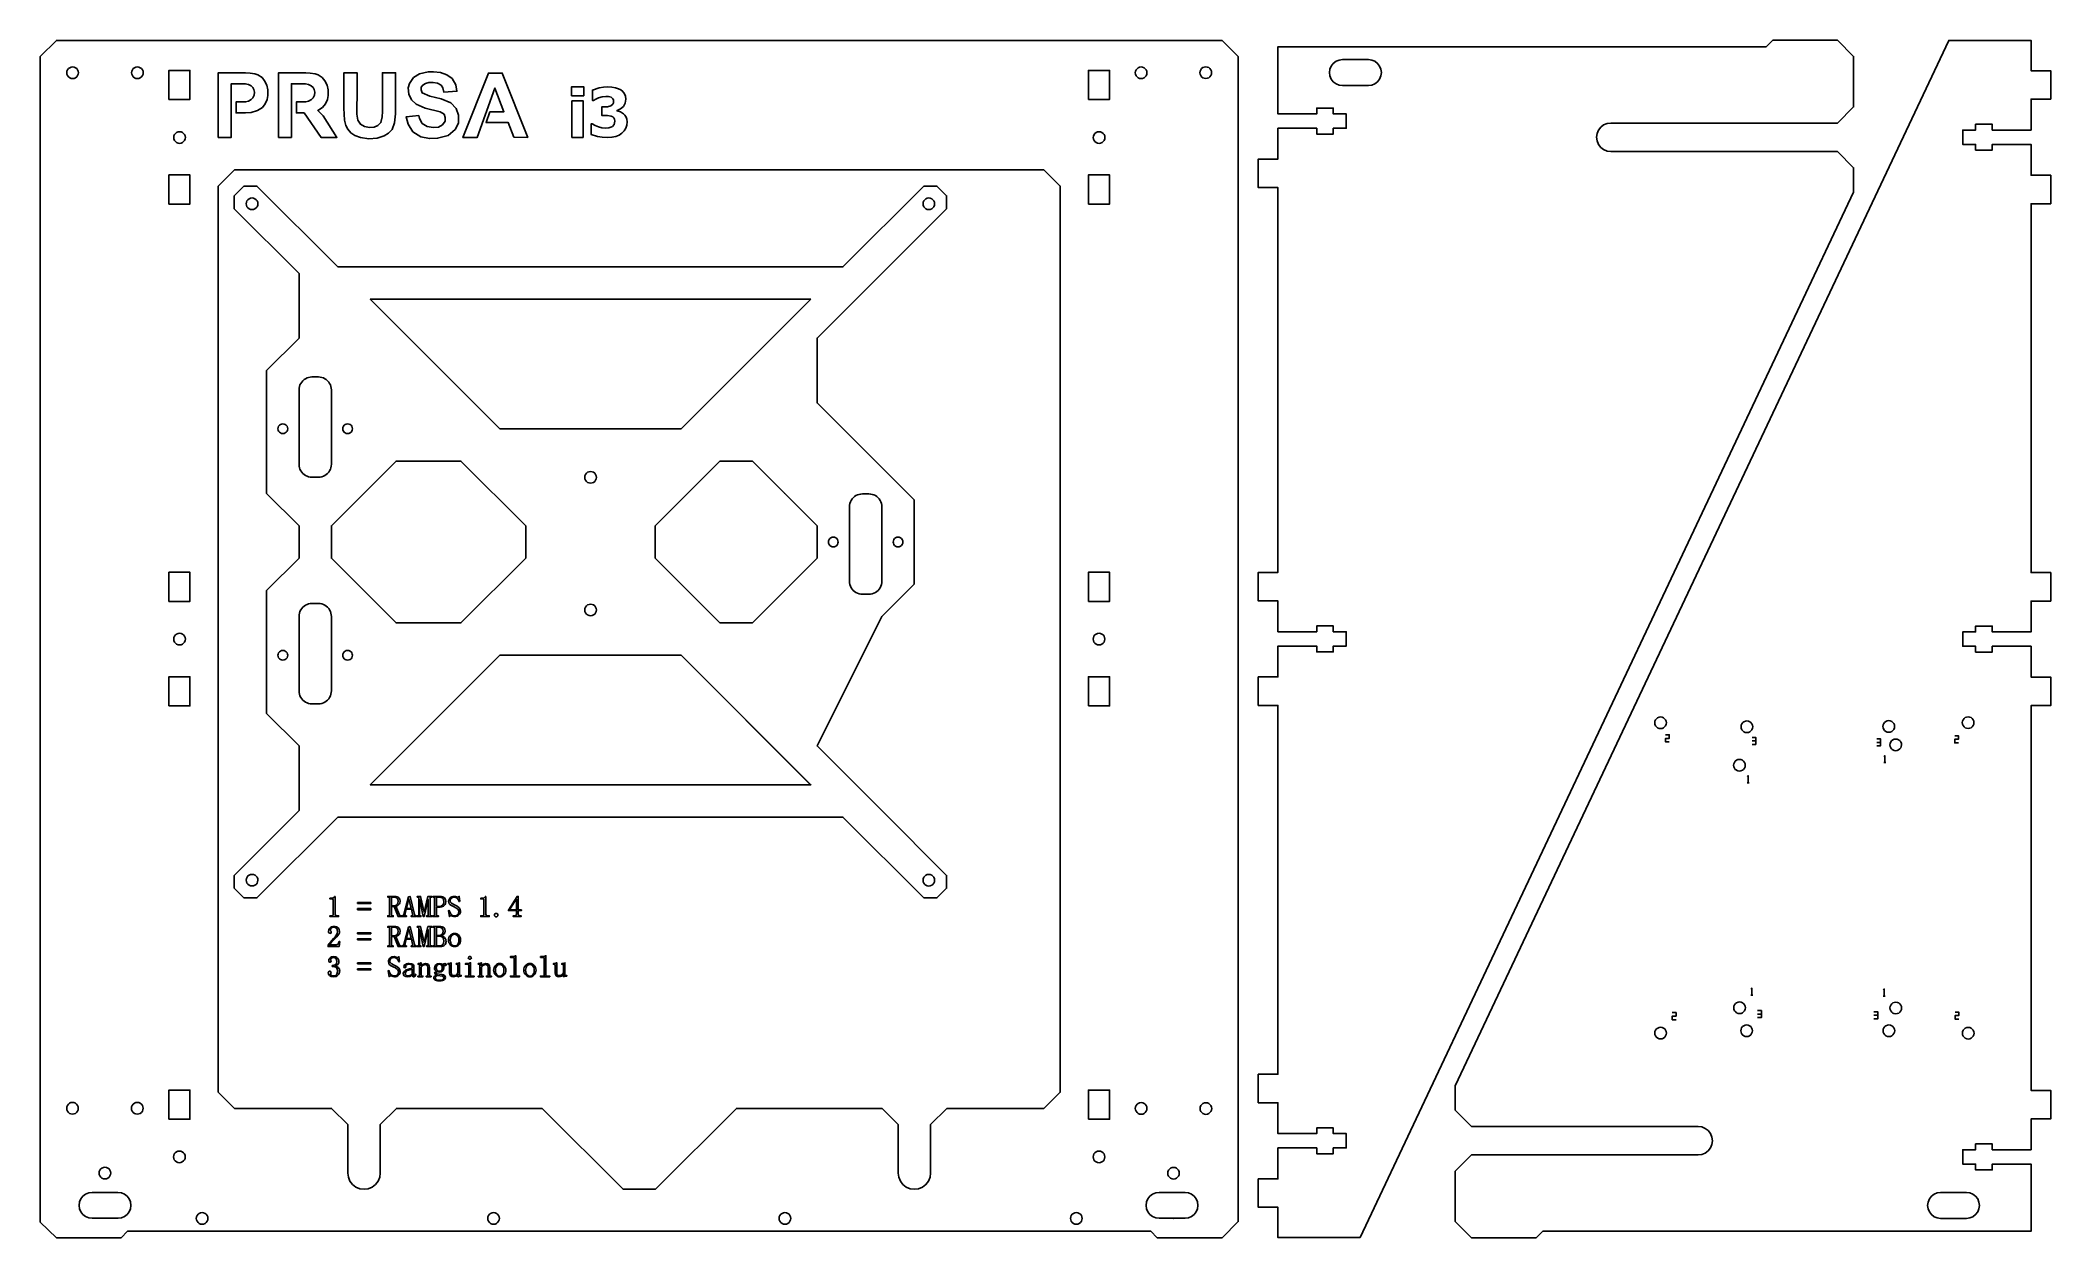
# Model space of a CAD drawing. Header units: millimetres. Extents: x -310 to 310, y -185 to 185.
import ezdxf

# ---------------------------------------------------------------- set-up
doc = ezdxf.new("R2010")
doc.units = ezdxf.units.MM
doc.header["$MEASUREMENT"] = 0

msp = doc.modelspace()

# ---------------------------------------------------------------- linework, layer by layer
for points in [[(-305.47, -185.03), (-310.47, -180.22), (-310.47, 179.97), (-305.47, 184.97), (54.53, 184.97), (59.53, 179.97), (59.53, -180.03), (54.53, -185.03), (34.53, -185.03), (32.53, -183.03), (-283.47, -183.03), (-285.47, -185.03)], [(222.58, 183.03), (224.58, 185.03), (244.58, 185.03), (249.58, 180.03), (249.58, 164.43), (244.58, 159.43), (174.58, 159.43), (173.45, 159.28), (172.38, 158.84), (171.47, 158.14), (170.77, 157.23), (170.33, 156.17), (170.18, 155.03), (170.33, 153.89), (170.77, 152.83), (171.47, 151.92), (172.38, 151.22), (173.45, 150.78), (174.58, 150.63), (244.58, 150.63), (249.58, 145.63), (249.58, 138.03), (97.18, -184.97), (71.78, -184.97), (71.78, -175.61), (65.68, -175.61), (65.68, -166.81), (71.78, -166.81), (71.78, -157.25), (83.78, -157.25), (83.78, -159.05), (88.88, -159.05), (88.88, -157.25), (92.88, -157.25), (92.88, -152.85), (88.88, -152.85), (88.88, -151.05), (83.78, -151.05), (83.78, -152.85), (71.78, -152.85), (71.78, -143.31), (65.68, -143.31), (65.68, -134.51), (71.78, -134.51), (71.78, -20.52), (65.68, -20.52), (65.68, -11.72), (71.78, -11.72), (71.78, -2.17), (83.78, -2.17), (83.78, -3.97), (88.88, -3.97), (88.88, -2.17), (92.88, -2.17), (92.88, 2.23), (88.88, 2.23), (88.88, 4.03), (83.78, 4.03), (83.78, 2.23), (71.78, 2.23), (71.78, 11.78), (65.68, 11.78), (65.68, 20.58), (71.78, 20.58), (71.78, 139.48), (65.68, 139.48), (65.68, 148.28), (71.78, 148.28), (71.78, 157.84), (83.78, 157.84), (83.78, 156.04), (88.88, 156.04), (88.88, 157.84), (92.88, 157.84), (92.88, 162.24), (88.88, 162.24), (88.88, 164.04), (83.78, 164.04), (83.78, 162.24), (71.78, 162.24), (71.78, 183.03)], [(201.57, -159.43), (131.57, -159.43), (126.57, -164.43), (126.57, -180.03), (131.57, -185.03), (151.57, -185.03), (153.57, -183.03), (304.37, -183.03), (304.37, -162.24), (292.37, -162.24), (292.37, -164.04), (287.27, -164.04), (287.27, -162.24), (283.27, -162.24), (283.27, -157.84), (287.27, -157.84), (287.27, -156.04), (292.37, -156.04), (292.37, -157.84), (304.37, -157.84), (304.37, -148.28), (310.47, -148.28), (310.47, -139.48), (304.37, -139.48), (304.37, -20.58), (310.47, -20.58), (310.47, -11.78), (304.37, -11.78), (304.37, -2.23), (292.37, -2.23), (292.37, -4.03), (287.27, -4.03), (287.27, -2.23), (283.27, -2.23), (283.27, 2.17), (287.27, 2.17), (287.27, 3.97), (292.37, 3.97), (292.37, 2.17), (304.37, 2.17), (304.37, 11.72), (310.47, 11.72), (310.47, 20.52), (304.37, 20.52), (304.37, 134.51), (310.47, 134.51), (310.47, 143.31), (304.37, 143.31), (304.37, 152.85), (292.37, 152.85), (292.37, 151.05), (287.27, 151.05), (287.27, 152.85), (283.27, 152.85), (283.27, 157.25), (287.27, 157.25), (287.27, 159.05), (292.37, 159.05), (292.37, 157.25), (304.37, 157.25), (304.37, 166.81), (310.47, 166.81), (310.47, 175.61), (304.37, 175.61), (304.37, 184.97), (278.97, 184.97), (126.57, -138.03), (126.57, -145.63), (131.57, -150.63), (201.57, -150.63), (202.71, -150.78), (203.77, -151.22), (204.68, -151.92), (205.38, -152.83), (205.82, -153.89), (205.97, -155.03), (205.82, -156.17), (205.38, -157.23), (204.68, -158.14), (203.77, -158.84), (202.71, -159.28)], [(-300.47, 173.18), (-300, 173.24), (-299.57, 173.42), (-299.19, 173.71), (-298.91, 174.08), (-298.73, 174.52), (-298.67, 174.98), (-298.73, 175.45), (-298.91, 175.88), (-299.19, 176.25), (-299.57, 176.54), (-300, 176.72), (-300.47, 176.78), (-300.93, 176.72), (-301.37, 176.54), (-301.74, 176.25), (-302.03, 175.88), (-302.21, 175.45), (-302.27, 174.98), (-302.21, 174.52), (-302.03, 174.08), (-301.74, 173.71), (-301.37, 173.42), (-300.93, 173.24)], [(-281.72, 176.25), (-282.01, 175.88), (-282.19, 175.45), (-282.25, 174.98), (-282.19, 174.52), (-282.01, 174.08), (-281.72, 173.71), (-281.35, 173.42), (-280.91, 173.24), (-280.45, 173.18), (-279.98, 173.24), (-279.55, 173.42), (-279.18, 173.71), (-278.89, 174.08), (-278.71, 174.52), (-278.65, 174.98), (-278.71, 175.45), (-278.89, 175.88), (-279.18, 176.25), (-279.55, 176.54), (-279.98, 176.72), (-280.45, 176.78), (-280.91, 176.72), (-281.35, 176.54)], [(-270.72, 166.71), (-270.72, 175.71), (-264.22, 175.71), (-264.22, 166.71)], [(-246.17, 171.37), (-245.37, 170.97), (-244.77, 170.37), (-244.47, 169.77), (-244.27, 168.97), (-244.37, 168.07), (-244.77, 167.27), (-245.27, 166.67), (-246.17, 166.17), (-247.07, 165.97), (-249.97, 165.97), (-249.97, 162.57), (-247.07, 162.57), (-245.37, 162.67), (-243.37, 163.27), (-241.87, 164.27), (-240.97, 165.37), (-240.37, 166.67), (-240.17, 167.97), (-240.17, 169.67), (-240.47, 171.17), (-241.17, 172.47), (-241.97, 173.47), (-243.27, 174.37), (-244.17, 174.67), (-245.67, 174.87), (-247.07, 174.97), (-255.47, 174.97), (-255.47, 154.97), (-251.47, 154.97), (-251.47, 171.57), (-247.17, 171.57)], [(-224.67, 174.37), (-225.57, 174.67), (-227.07, 174.87), (-228.47, 174.97), (-236.87, 174.97), (-236.87, 154.97), (-232.87, 154.97), (-232.87, 171.57), (-228.57, 171.57), (-227.57, 171.37), (-226.77, 170.97), (-226.17, 170.37), (-225.87, 169.77), (-225.67, 168.97), (-225.77, 168.07), (-226.17, 167.27), (-226.67, 166.67), (-227.57, 166.17), (-228.47, 165.97), (-231.37, 165.97), (-231.37, 162.57), (-228.98, 162.57), (-223.74, 154.97), (-218.86, 154.97), (-223.04, 161.62), (-224, 162.58), (-224.77, 163.27), (-223.27, 164.27), (-222.37, 165.37), (-221.77, 166.67), (-221.57, 167.97), (-221.57, 169.67), (-221.87, 171.17), (-222.57, 172.47), (-223.37, 173.47)], [(-213.33, 155.56), (-211.6, 154.93), (-208.98, 154.58), (-206.36, 154.78), (-204.25, 155.44), (-202.93, 156.3), (-201.78, 157.42), (-201.05, 159.47), (-200.71, 162.23), (-200.71, 166.15), (-200.73, 174.96), (-204.79, 174.96), (-204.77, 163.02), (-204.89, 161.3), (-205.26, 159.57), (-206.16, 158.69), (-207.36, 158.17), (-208.81, 158.07), (-210.3, 158.32), (-211.52, 159.05), (-212.33, 160.28), (-212.65, 162.18), (-212.62, 170.14), (-212.62, 174.96), (-216.67, 174.97), (-216.71, 163.98), (-216.49, 160.36), (-216.1, 158.7), (-215.51, 157.5), (-214.58, 156.39)], [(-186.63, 166.87), (-190.18, 167.78), (-192.52, 168.8), (-192.82, 169.71), (-192.82, 170.47), (-192.35, 171.18), (-191.49, 171.68), (-190.47, 171.94), (-189.09, 172), (-187.79, 171.79), (-186.65, 171.15), (-186.12, 170.29), (-185.83, 169), (-181.76, 169.25), (-182.16, 171.23), (-183.28, 173.21), (-184.85, 174.33), (-186.88, 175.09), (-189.01, 175.24), (-190.69, 175.24), (-193.33, 174.63), (-195.21, 173.47), (-196.42, 171.64), (-196.83, 170.32), (-196.63, 168.34), (-195.81, 166.56), (-194.39, 165.29), (-191.55, 164.03), (-186.98, 162.91), (-185.72, 162.15), (-185.36, 161.13), (-185.41, 159.97), (-186.22, 158.9), (-187.44, 158.19), (-189.07, 158.04), (-190.99, 158.39), (-192.47, 159.31), (-193.38, 160.88), (-193.58, 161.74), (-197.49, 161.39), (-196.88, 159.1), (-195.41, 156.72), (-192.92, 155.2), (-190.28, 154.64), (-187.75, 154.74), (-184.45, 155.55), (-182.32, 157.43), (-181.3, 159.36), (-181.3, 161.89), (-182.01, 163.92), (-183.63, 165.7)], [(-164.2, 155.04), (-165.92, 159.56), (-172.77, 159.56), (-171.61, 162.86), (-167.24, 162.91), (-170.03, 170.22), (-175.57, 154.94), (-179.93, 154.94), (-172.06, 174.89), (-167.8, 174.89), (-159.88, 154.99)], [(13.28, 166.71), (13.28, 175.71), (19.78, 175.71), (19.78, 166.71)], [(29.53, 173.16), (30, 173.22), (30.43, 173.4), (30.8, 173.69), (31.09, 174.06), (31.27, 174.49), (31.33, 174.96), (31.27, 175.42), (31.09, 175.86), (30.8, 176.23), (30.43, 176.52), (30, 176.7), (29.53, 176.76), (29.07, 176.7), (28.63, 176.52), (28.26, 176.23), (27.97, 175.86), (27.79, 175.42), (27.73, 174.96), (27.79, 174.49), (27.97, 174.06), (28.26, 173.69), (28.63, 173.4), (29.07, 173.22)], [(51.24, 174.53), (51.31, 174.99), (51.24, 175.46), (51.06, 175.89), (50.78, 176.26), (50.41, 176.55), (49.97, 176.73), (49.51, 176.79), (49.04, 176.73), (48.61, 176.55), (48.23, 176.26), (47.95, 175.89), (47.77, 175.46), (47.71, 174.99), (47.77, 174.53), (47.95, 174.09), (48.23, 173.72), (48.61, 173.43), (49.04, 173.25), (49.51, 173.19), (49.97, 173.25), (50.41, 173.43), (50.78, 173.72), (51.07, 174.09)], [(102.55, 172.2), (101.72, 171.57), (100.75, 171.17), (99.72, 171.03), (91.72, 171.03), (90.69, 171.17), (89.72, 171.57), (88.89, 172.2), (88.26, 173.03), (87.86, 174), (87.72, 175.03), (87.86, 176.07), (88.26, 177.03), (88.89, 177.86), (89.72, 178.5), (90.69, 178.9), (91.72, 179.03), (99.78, 179.03), (100.75, 178.9), (101.72, 178.5), (102.55, 177.86), (103.18, 177.03), (103.58, 176.07), (103.72, 175.03), (103.58, 174), (103.18, 173.03)], [(-142.63, 167.87), (-146.36, 167.87), (-146.36, 170.62), (-142.63, 170.62)], [(-129.24, 159.82), (-129.34, 158.77), (-129.64, 157.81), (-130.15, 156.98), (-130.84, 156.28), (-131.7, 155.72), (-132.7, 155.31), (-133.89, 155.05), (-135.31, 154.97), (-136.94, 155.04), (-138.31, 155.26), (-140.35, 155.91), (-140.35, 159.16), (-139.99, 159.16), (-139.09, 158.67), (-138.05, 158.26), (-136.99, 157.97), (-136.03, 157.87), (-134.84, 157.97), (-134.26, 158.12), (-133.77, 158.39), (-133.23, 159.01), (-133.07, 159.45), (-133.02, 160.05), (-133.09, 160.63), (-133.31, 161.07), (-133.65, 161.38), (-134.09, 161.59), (-135.24, 161.78), (-136.43, 161.8), (-137.07, 161.8), (-137.07, 164.43), (-136.48, 164.43), (-135.22, 164.49), (-134.25, 164.73), (-133.62, 165.27), (-133.45, 165.67), (-133.39, 166.19), (-133.44, 166.6), (-133.6, 166.93), (-134.13, 167.38), (-134.97, 167.62), (-135.8, 167.68), (-136.92, 167.55), (-138.04, 167.22), (-138.92, 166.8), (-139.61, 166.41), (-139.92, 166.41), (-139.92, 169.62), (-137.83, 170.26), (-136.51, 170.49), (-135.15, 170.57), (-133.9, 170.51), (-132.83, 170.34), (-131.92, 170.05), (-131.16, 169.66), (-130.49, 169.13), (-130.01, 168.46), (-129.73, 167.69), (-129.63, 166.82), (-129.81, 165.62), (-130.37, 164.58), (-131.23, 163.79), (-132.32, 163.34), (-132.32, 163.2), (-131.27, 162.92), (-130.28, 162.3), (-129.87, 161.85), (-129.53, 161.29), (-129.31, 160.61)], [(-142.74, 154.97), (-146.26, 154.97), (-146.26, 166.26), (-142.74, 166.26)], [(-266.98, 156.7), (-267.45, 156.76), (-267.91, 156.7), (-268.35, 156.52), (-268.72, 156.24), (-269.01, 155.86), (-269.18, 155.43), (-269.25, 154.96), (-269.18, 154.5), (-269, 154.06), (-268.72, 153.69), (-268.35, 153.4), (-267.91, 153.22), (-267.45, 153.16), (-266.98, 153.22), (-266.55, 153.4), (-266.17, 153.69), (-265.89, 154.06), (-265.71, 154.5), (-265.65, 154.96), (-265.71, 155.43), (-265.89, 155.86), (-266.17, 156.24), (-266.55, 156.52)], [(18.34, 154.97), (18.28, 155.43), (18.09, 155.87), (17.81, 156.24), (17.43, 156.52), (17, 156.7), (16.53, 156.76), (16.06, 156.69), (15.63, 156.51), (15.26, 156.22), (14.98, 155.85), (14.8, 155.41), (14.74, 154.94), (14.81, 154.48), (14.99, 154.05), (15.28, 153.68), (15.65, 153.39), (16.09, 153.21), (16.55, 153.16), (17.02, 153.22), (17.45, 153.4), (17.82, 153.69), (18.11, 154.07), (18.28, 154.5)], [(-270.72, 134.41), (-270.72, 143.41), (-264.22, 143.41), (-264.22, 134.41)], [(-30.47, -145.03), (-35.47, -150.03), (-35.47, -165.1), (-35.63, -166.33), (-36.13, -167.54), (-36.93, -168.57), (-37.97, -169.37), (-39.18, -169.87), (-40.47, -170.04), (-41.77, -169.87), (-42.98, -169.37), (-44.01, -168.57), (-44.81, -167.54), (-45.31, -166.33), (-45.47, -165.1), (-45.47, -150.03), (-50.47, -145.03), (-95.47, -145.03), (-120.47, -170.03), (-130.47, -170.03), (-155.47, -145.03), (-200.47, -145.03), (-205.47, -150.03), (-205.47, -165.1), (-205.63, -166.33), (-206.13, -167.54), (-206.93, -168.57), (-207.97, -169.37), (-209.18, -169.87), (-210.47, -170.04), (-211.77, -169.87), (-212.98, -169.37), (-214.01, -168.57), (-214.81, -167.54), (-215.31, -166.33), (-215.47, -165.1), (-215.47, -150.03), (-220.47, -145.03), (-250.47, -145.03), (-255.47, -140.03), (-255.47, 139.97), (-250.47, 144.97), (-0.47, 144.97), (4.53, 139.97), (4.53, -140.03), (-0.47, -145.03)], [(13.28, 134.41), (13.28, 143.41), (19.78, 143.41), (19.78, 134.41)], [(-246.85, 134.48), (-246.79, 134.01), (-246.61, 133.58), (-246.32, 133.21), (-245.95, 132.92), (-245.52, 132.74), (-245.05, 132.68), (-244.59, 132.74), (-244.15, 132.92), (-243.78, 133.21), (-243.49, 133.58), (-243.31, 134.01), (-243.25, 134.48), (-243.31, 134.94), (-243.49, 135.38), (-243.78, 135.75), (-244.15, 136.04), (-244.59, 136.22), (-245.05, 136.28), (-245.47, 136.22), (-245.52, 136.22), (-245.95, 136.04), (-246.32, 135.75), (-246.61, 135.38), (-246.79, 134.94)], [(-35.13, 132.92), (-34.76, 133.21), (-34.47, 133.58), (-34.29, 134.01), (-34.23, 134.48), (-34.29, 134.94), (-34.47, 135.38), (-34.76, 135.75), (-35.13, 136.04), (-35.57, 136.22), (-36.03, 136.28), (-36.5, 136.22), (-36.93, 136.04), (-37.3, 135.75), (-37.59, 135.38), (-37.77, 134.94), (-37.83, 134.48), (-37.77, 134.01), (-37.59, 133.58), (-37.3, 133.21), (-36.93, 132.92), (-36.5, 132.74), (-36.03, 132.68), (-35.57, 132.74)], [(-72.47, 104.97), (-112.47, 64.97), (-168.54, 64.97), (-208.54, 104.97)], [(-228.54, 80.44), (-228.07, 80.67), (-227.58, 80.84), (-227.06, 80.94), (-226.54, 80.98), (-224.54, 80.98), (-224.02, 80.94), (-223.51, 80.84), (-223.01, 80.67), (-222.54, 80.44), (-222.11, 80.15), (-221.71, 79.8), (-221.37, 79.41), (-221.08, 78.98), (-220.85, 78.51), (-220.68, 78.01), (-220.58, 77.5), (-220.54, 76.98), (-220.54, 53.98), (-220.58, 53.45), (-220.68, 52.94), (-220.85, 52.44), (-221.08, 51.98), (-221.37, 51.54), (-221.71, 51.15), (-222.11, 50.8), (-222.54, 50.51), (-223.01, 50.28), (-223.51, 50.11), (-224.02, 50.01), (-224.54, 49.98), (-226.54, 49.98), (-227.06, 50.01), (-227.58, 50.11), (-228.07, 50.28), (-228.54, 50.51), (-228.98, 50.8), (-229.37, 51.15), (-229.72, 51.54), (-230.01, 51.98), (-230.24, 52.44), (-230.41, 52.94), (-230.51, 53.45), (-230.54, 53.98), (-230.54, 76.98), (-230.51, 77.5), (-230.41, 78.01), (-230.24, 78.51), (-230.01, 78.98), (-229.72, 79.41), (-229.37, 79.8), (-228.98, 80.15)], [(-234.04, 64.97), (-234.09, 65.36), (-234.24, 65.72), (-234.48, 66.03), (-234.79, 66.27), (-235.15, 66.42), (-235.54, 66.47), (-235.93, 66.42), (-236.29, 66.27), (-236.6, 66.03), (-236.84, 65.72), (-236.99, 65.36), (-237.04, 64.97), (-236.99, 64.58), (-236.84, 64.22), (-236.6, 63.91), (-236.29, 63.67), (-235.93, 63.52), (-235.54, 63.47), (-235.15, 63.52), (-234.79, 63.67), (-234.48, 63.91), (-234.24, 64.22), (-234.09, 64.58)], [(-214.09, 65.36), (-214.24, 65.72), (-214.48, 66.03), (-214.79, 66.27), (-215.15, 66.42), (-215.54, 66.47), (-215.93, 66.42), (-216.29, 66.27), (-216.6, 66.03), (-216.84, 65.72), (-216.99, 65.36), (-217.04, 64.97), (-216.99, 64.58), (-216.84, 64.22), (-216.6, 63.91), (-216.29, 63.67), (-215.93, 63.52), (-215.54, 63.47), (-215.15, 63.52), (-214.79, 63.67), (-214.48, 63.91), (-214.24, 64.22), (-214.09, 64.58), (-214.04, 64.97)], [(-142.06, 49.05), (-141.78, 48.68), (-141.4, 48.4), (-140.97, 48.22), (-140.5, 48.15), (-140.04, 48.22), (-139.6, 48.4), (-139.23, 48.68), (-138.95, 49.05), (-138.77, 49.49), (-138.7, 49.95), (-138.77, 50.42), (-138.95, 50.85), (-139.23, 51.23), (-139.6, 51.51), (-140.04, 51.69), (-140.5, 51.75), (-140.97, 51.69), (-141.4, 51.51), (-141.78, 51.23), (-142.06, 50.85), (-142.24, 50.42), (-142.3, 49.95), (-142.24, 49.49)], [(-100.54, 4.97), (-120.54, 24.97), (-120.54, 34.97), (-100.54, 54.97), (-90.54, 54.97), (-70.54, 34.97), (-70.54, 24.97), (-90.54, 4.97)], [(-58.54, 14.37), (-58.07, 14.14), (-57.58, 13.97), (-57.06, 13.87), (-56.54, 13.83), (-54.54, 13.83), (-54.02, 13.87), (-53.51, 13.97), (-53.01, 14.14), (-52.54, 14.37), (-52.11, 14.66), (-51.71, 15), (-51.37, 15.4), (-51.08, 15.83), (-50.85, 16.3), (-50.68, 16.8), (-50.58, 17.31), (-50.54, 17.83), (-50.54, 40.83), (-50.58, 41.35), (-50.68, 41.87), (-50.85, 42.36), (-51.08, 42.83), (-51.37, 43.27), (-51.71, 43.66), (-52.11, 44), (-52.54, 44.3), (-53.01, 44.53), (-53.51, 44.69), (-54.02, 44.8), (-54.54, 44.83), (-56.54, 44.83), (-57.06, 44.8), (-57.58, 44.69), (-58.07, 44.53), (-58.54, 44.3), (-58.98, 44), (-59.37, 43.66), (-59.72, 43.27), (-60.01, 42.83), (-60.24, 42.36), (-60.41, 41.87), (-60.51, 41.35), (-60.54, 40.83), (-60.54, 17.83), (-60.51, 17.31), (-60.41, 16.8), (-60.24, 16.3), (-60.01, 15.83), (-59.72, 15.4), (-59.37, 15), (-58.98, 14.66)], [(-66.84, 30.72), (-66.99, 30.36), (-67.04, 29.97), (-66.99, 29.58), (-66.84, 29.22), (-66.6, 28.91), (-66.29, 28.67), (-65.93, 28.52), (-65.54, 28.47), (-65.15, 28.52), (-64.79, 28.67), (-64.48, 28.91), (-64.24, 29.22), (-64.09, 29.58), (-64.04, 29.97), (-64.09, 30.36), (-64.24, 30.72), (-64.48, 31.03), (-64.79, 31.27), (-65.15, 31.42), (-65.54, 31.47), (-65.93, 31.42), (-66.29, 31.27), (-66.6, 31.03)], [(-45.93, 31.42), (-46.29, 31.27), (-46.6, 31.03), (-46.84, 30.72), (-46.99, 30.36), (-47.04, 29.97), (-46.99, 29.58), (-46.84, 29.22), (-46.6, 28.91), (-46.29, 28.67), (-45.93, 28.52), (-45.54, 28.47), (-45.15, 28.52), (-44.79, 28.67), (-44.48, 28.91), (-44.24, 29.22), (-44.09, 29.58), (-44.04, 29.97), (-44.09, 30.36), (-44.24, 30.72), (-44.48, 31.03), (-44.79, 31.27), (-45.15, 31.42), (-45.54, 31.47)], [(-270.72, 11.62), (-270.72, 20.62), (-264.22, 20.62), (-264.22, 11.62)], [(13.28, 11.62), (13.28, 20.62), (19.78, 20.62), (19.78, 11.62)], [(-230.24, 8.5), (-230.41, 8), (-230.51, 7.49), (-230.54, 6.97), (-230.54, -16.03), (-230.51, -16.55), (-230.41, -17.07), (-230.24, -17.56), (-230.01, -18.03), (-229.72, -18.47), (-229.37, -18.86), (-228.98, -19.21), (-228.54, -19.5), (-228.07, -19.73), (-227.58, -19.9), (-227.06, -20), (-226.54, -20.03), (-224.54, -20.03), (-224.02, -20), (-223.51, -19.9), (-223.01, -19.73), (-222.54, -19.5), (-222.11, -19.21), (-221.71, -18.86), (-221.37, -18.47), (-221.08, -18.03), (-220.85, -17.56), (-220.68, -17.07), (-220.58, -16.55), (-220.54, -16.03), (-220.54, 6.97), (-220.58, 7.49), (-220.68, 8), (-220.85, 8.5), (-221.08, 8.97), (-221.37, 9.4), (-221.71, 9.8), (-222.11, 10.14), (-222.54, 10.43), (-223.01, 10.66), (-223.51, 10.83), (-224.02, 10.93), (-224.54, 10.97), (-226.54, 10.97), (-227.06, 10.93), (-227.58, 10.83), (-228.07, 10.66), (-228.54, 10.43), (-228.98, 10.14), (-229.37, 9.8), (-229.72, 9.4), (-230.01, 8.97)], [(-140.97, 10.71), (-141.4, 10.53), (-141.78, 10.25), (-142.06, 9.87), (-142.24, 9.44), (-142.3, 8.97), (-142.24, 8.51), (-142.06, 8.07), (-141.78, 7.7), (-141.4, 7.42), (-140.97, 7.24), (-140.5, 7.17), (-140.04, 7.24), (-139.6, 7.42), (-139.23, 7.7), (-138.95, 8.07), (-138.77, 8.51), (-138.7, 8.97), (-138.77, 9.44), (-138.95, 9.87), (-139.23, 10.25), (-139.6, 10.53), (-140.04, 10.71), (-140.5, 10.77)], [(-265.65, -0.03), (-265.71, 0.43), (-265.89, 0.87), (-266.17, 1.24), (-266.55, 1.52), (-266.98, 1.7), (-267.45, 1.77), (-267.91, 1.7), (-268.35, 1.52), (-268.72, 1.24), (-269.01, 0.86), (-269.18, 0.43), (-269.25, -0.04), (-269.18, -0.5), (-269, -0.94), (-268.72, -1.31), (-268.35, -1.59), (-267.91, -1.77), (-267.45, -1.83), (-266.98, -1.77), (-266.55, -1.59), (-266.17, -1.31), (-265.89, -0.93), (-265.71, -0.5)], [(18.33, -0.03), (18.27, 0.43), (18.09, 0.87), (17.8, 1.24), (17.43, 1.53), (16.99, 1.71), (16.53, 1.77), (16.06, 1.71), (15.63, 1.53), (15.25, 1.24), (14.97, 0.87), (14.79, 0.43), (14.73, -0.03), (14.79, -0.5), (14.97, -0.93), (15.26, -1.31), (15.63, -1.59), (16.06, -1.77), (16.53, -1.83), (16.99, -1.77), (17.43, -1.59), (17.8, -1.3), (18.09, -0.93), (18.27, -0.5)], [(-236.84, -5.78), (-236.6, -6.09), (-236.29, -6.33), (-235.93, -6.48), (-235.54, -6.53), (-235.15, -6.48), (-234.79, -6.33), (-234.48, -6.09), (-234.24, -5.78), (-234.09, -5.42), (-234.04, -5.03), (-234.09, -4.64), (-234.24, -4.28), (-234.48, -3.97), (-234.79, -3.73), (-235.15, -3.58), (-235.54, -3.53), (-235.93, -3.58), (-236.29, -3.73), (-236.6, -3.97), (-236.84, -4.28), (-236.99, -4.64), (-237.04, -5.03), (-236.99, -5.42)], [(-215.15, -3.58), (-215.54, -3.53), (-215.93, -3.58), (-216.29, -3.73), (-216.6, -3.97), (-216.84, -4.28), (-216.99, -4.64), (-217.04, -5.03), (-216.99, -5.42), (-216.84, -5.78), (-216.6, -6.09), (-216.29, -6.33), (-215.93, -6.48), (-215.54, -6.53), (-215.15, -6.48), (-214.79, -6.33), (-214.48, -6.09), (-214.24, -5.78), (-214.09, -5.42), (-214.04, -5.03), (-214.09, -4.64), (-214.24, -4.28), (-214.48, -3.97), (-214.79, -3.73)], [(-168.54, -5.03), (-112.47, -5.03), (-72.47, -45.03), (-208.54, -45.03)], [(-270.72, -20.68), (-270.72, -11.68), (-264.22, -11.68), (-264.22, -20.68)], [(13.28, -20.68), (13.28, -11.68), (19.78, -11.68), (19.78, -20.68)], [(191.75, -25.9), (191.68, -26.36), (191.5, -26.8), (191.22, -27.17), (190.84, -27.46), (190.41, -27.64), (189.94, -27.7), (189.48, -27.64), (189.04, -27.46), (188.67, -27.17), (188.39, -26.8), (188.21, -26.36), (188.15, -25.9), (188.21, -25.43), (188.39, -25), (188.67, -24.63), (189.05, -24.34), (189.48, -24.16), (189.95, -24.1), (190.41, -24.16), (190.85, -24.34), (191.22, -24.63), (191.5, -25), (191.68, -25.43)], [(286.74, -25.85), (286.68, -26.32), (286.5, -26.75), (286.21, -27.13), (285.84, -27.41), (285.4, -27.59), (284.94, -27.65), (284.47, -27.59), (284.04, -27.41), (283.67, -27.13), (283.38, -26.75), (283.2, -26.32), (283.14, -25.85), (283.2, -25.39), (283.38, -24.95), (283.67, -24.58), (284.04, -24.29), (284.47, -24.11), (284.94, -24.05), (285.4, -24.11), (285.84, -24.29), (286.21, -24.58), (286.5, -24.95), (286.68, -25.39)], [(218.16, -28.02), (217.87, -28.39), (217.5, -28.68), (217.07, -28.86), (216.6, -28.92), (216.13, -28.86), (215.7, -28.68), (215.33, -28.39), (215.04, -28.02), (214.86, -27.58), (214.8, -27.12), (214.86, -26.65), (215.04, -26.22), (215.33, -25.85), (215.7, -25.56), (216.14, -25.38), (216.6, -25.32), (217.07, -25.38), (217.5, -25.56), (217.87, -25.85), (218.16, -26.22), (218.34, -26.65), (218.4, -27.12), (218.34, -27.58)], [(260.43, -28.83), (259.97, -28.76), (259.53, -28.58), (259.16, -28.3), (258.88, -27.93), (258.7, -27.49), (258.64, -27.03), (258.7, -26.56), (258.88, -26.13), (259.16, -25.75), (259.54, -25.47), (259.97, -25.29), (260.44, -25.23), (260.9, -25.29), (261.34, -25.47), (261.71, -25.75), (261.99, -26.13), (262.17, -26.56), (262.24, -27.03), (262.17, -27.49), (261.99, -27.93), (261.71, -28.3), (261.33, -28.58), (260.9, -28.76)], [(263.85, -31.44), (264.14, -31.81), (264.32, -32.24), (264.38, -32.71), (264.31, -33.17), (264.13, -33.61), (263.85, -33.98), (263.48, -34.27), (263.04, -34.45), (262.58, -34.51), (262.11, -34.45), (261.68, -34.27), (261.53, -34.13), (261.3, -33.98), (261.02, -33.61), (260.84, -33.17), (260.78, -32.71), (260.84, -32.24), (261.02, -31.81), (261.3, -31.44), (261.68, -31.15), (262.11, -30.97), (262.58, -30.91), (263.04, -30.97), (263.48, -31.15), (263.62, -31.26), (263.7, -31.29)], [(215.48, -37.63), (215.59, -37.74), (215.87, -38.11), (216.05, -38.54), (216.11, -39.01), (216.05, -39.48), (215.87, -39.91), (215.59, -40.28), (215.21, -40.57), (214.78, -40.75), (214.31, -40.81), (213.85, -40.75), (213.41, -40.57), (213.3, -40.47), (213.04, -40.28), (212.75, -39.91), (212.57, -39.47), (212.51, -39.01), (212.57, -38.54), (212.75, -38.11), (213.04, -37.74), (213.41, -37.45), (213.85, -37.27), (214.31, -37.21), (214.78, -37.27), (215.21, -37.45), (215.43, -37.62)], [(-246.79, -74.04), (-246.85, -74.5), (-246.8, -74.97), (-246.62, -75.4), (-246.34, -75.78), (-245.97, -76.07), (-245.54, -76.25), (-245.07, -76.32), (-244.61, -76.27), (-244.17, -76.09), (-243.79, -75.81), (-243.5, -75.44), (-243.32, -75.01), (-243.25, -74.54), (-243.31, -74.08), (-243.48, -73.64), (-243.77, -73.26), (-244.13, -72.97), (-244.57, -72.79), (-245.03, -72.72), (-245.5, -72.78), (-245.93, -72.95), (-246.31, -73.23), (-246.6, -73.6)], [(-34.47, -75.44), (-34.29, -75.01), (-34.23, -74.54), (-34.29, -74.08), (-34.47, -73.64), (-34.76, -73.27), (-35.13, -72.98), (-35.57, -72.8), (-36.03, -72.74), (-36.5, -72.8), (-36.93, -72.98), (-37.3, -73.27), (-37.59, -73.64), (-37.77, -74.08), (-37.83, -74.54), (-37.77, -75.01), (-37.59, -75.44), (-37.3, -75.82), (-36.93, -76.1), (-36.5, -76.28), (-36.03, -76.34), (-35.57, -76.28), (-35.13, -76.1), (-34.76, -75.82)], [(-219.38, -79.53), (-219.38, -84.95), (-219.34, -85.2), (-219.21, -85.38), (-219, -85.49), (-218.69, -85.53), (-218.33, -85.53), (-218.33, -85.75), (-220.98, -85.75), (-220.98, -85.53), (-220.66, -85.53), (-220.35, -85.49), (-220.14, -85.38), (-220.01, -85.2), (-219.97, -84.95), (-219.97, -80.66), (-220.06, -80.41), (-220.33, -80.33), (-220.98, -80.33), (-220.98, -80.11), (-220.66, -80.11), (-220.27, -80.07), (-219.96, -79.97), (-219.71, -79.78), (-219.53, -79.53)], [(-201.06, -79.53), (-200.63, -79.56), (-200.26, -79.64), (-199.94, -79.77), (-199.67, -79.97), (-199.4, -80.4), (-199.31, -80.98), (-199.41, -81.6), (-199.54, -81.86), (-199.71, -82.07), (-200.14, -82.4), (-200.62, -82.58), (-199.53, -85.27), (-199.37, -85.47), (-199.17, -85.53), (-198.95, -85.53), (-198.95, -85.75), (-199.97, -85.75), (-201.17, -82.62), (-202, -82.62), (-202, -85.24), (-201.92, -85.46), (-201.67, -85.53), (-201.46, -85.53), (-201.46, -85.75), (-203.13, -85.75), (-203.13, -85.53), (-202.91, -85.53), (-202.67, -85.46), (-202.58, -85.24), (-202.58, -80.04), (-202.67, -79.82), (-202.91, -79.75), (-203.13, -79.75), (-203.13, -79.53)], [(-202, -82.4), (-201.2, -82.4), (-200.67, -82.31), (-200.26, -82.04), (-200.01, -81.63), (-199.93, -81.06), (-200.01, -80.48), (-200.26, -80.07), (-200.69, -79.83), (-201.27, -79.75), (-201.67, -79.75), (-201.92, -79.82), (-202, -80.04)], [(-195.82, -83.49), (-197.46, -83.49), (-197.78, -84.8), (-197.83, -85.12), (-197.79, -85.35), (-197.67, -85.48), (-197.46, -85.53), (-197.35, -85.53), (-197.35, -85.75), (-198.69, -85.75), (-198.69, -85.53), (-198.58, -85.53), (-198.36, -85.43), (-198.18, -85.13), (-196.77, -79.71), (-196.22, -79.53), (-194.84, -85.13), (-194.66, -85.43), (-194.4, -85.53), (-194.29, -85.53), (-194.29, -85.75), (-195.86, -85.75), (-195.86, -85.53), (-195.71, -85.53), (-195.55, -85.5), (-195.45, -85.4), (-195.42, -85.24), (-195.46, -85.02)], [(-196.58, -80.26), (-196.62, -80.26), (-197.38, -83.27), (-195.86, -83.27)], [(-190.04, -85.24), (-189.96, -85.46), (-189.71, -85.53), (-189.57, -85.53), (-189.57, -85.75), (-191.13, -85.75), (-191.13, -85.53), (-190.95, -85.53), (-190.7, -85.46), (-190.62, -85.24), (-190.62, -80.47), (-190.69, -80.47), (-191.93, -85.75), (-192.15, -85.75), (-193.27, -80.58), (-193.35, -80.58), (-193.35, -85.24), (-193.27, -85.46), (-193.02, -85.53), (-192.91, -85.53), (-192.91, -85.75), (-194, -85.75), (-194, -85.53), (-193.89, -85.53), (-193.65, -85.46), (-193.57, -85.24), (-193.57, -80.04), (-193.65, -79.82), (-193.89, -79.75), (-194.04, -79.75), (-194.04, -79.53), (-192.98, -79.53), (-191.93, -84.4), (-191.86, -84.4), (-190.73, -79.53), (-189.57, -79.53), (-189.57, -79.75), (-189.71, -79.75), (-189.96, -79.82), (-190.04, -80.04)], [(-188.07, -82.84), (-188.07, -85.24), (-187.99, -85.46), (-187.75, -85.53), (-187.49, -85.53), (-187.49, -85.75), (-189.24, -85.75), (-189.24, -85.53), (-188.98, -85.53), (-188.74, -85.46), (-188.66, -85.24), (-188.66, -80.04), (-188.74, -79.82), (-188.98, -79.75), (-189.2, -79.75), (-189.2, -79.53), (-187.06, -79.53), (-186.61, -79.56), (-186.22, -79.65), (-185.88, -79.79), (-185.6, -80), (-185.41, -80.24), (-185.27, -80.5), (-185.17, -81.13), (-185.27, -81.78), (-185.41, -82.06), (-185.6, -82.29), (-185.89, -82.53), (-186.21, -82.7), (-186.56, -82.8), (-186.95, -82.84)], [(-187.17, -82.62), (-186.61, -82.53), (-186.18, -82.26), (-186.01, -82.05), (-185.88, -81.8), (-185.78, -81.17), (-185.88, -80.53), (-186.01, -80.28), (-186.18, -80.07), (-186.37, -79.93), (-186.61, -79.83), (-187.24, -79.75), (-187.75, -79.75), (-187.99, -79.82), (-188.07, -80.04), (-188.07, -82.62)], [(-181.2, -84.15), (-181.28, -83.82), (-181.53, -83.49), (-182.1, -83.03), (-182.8, -82.66), (-183.47, -82.34), (-183.93, -82.04), (-184.1, -81.85), (-184.23, -81.63), (-184.33, -81.06), (-184.3, -80.76), (-184.21, -80.47), (-183.86, -79.97), (-183.61, -79.77), (-183.32, -79.64), (-182.98, -79.56), (-182.58, -79.53), (-182.2, -79.57), (-181.86, -79.67), (-181.42, -79.78), (-181.24, -79.72), (-181.06, -79.53), (-180.91, -81.02), (-181.13, -81.13), (-181.42, -80.49), (-181.71, -80.11), (-182.13, -79.87), (-182.66, -79.78), (-183.16, -79.85), (-183.49, -80.04), (-183.77, -80.42), (-183.86, -80.91), (-183.77, -81.36), (-183.49, -81.67), (-182.51, -82.15), (-181.7, -82.58), (-181.09, -83.09), (-180.79, -83.57), (-180.69, -84.15), (-180.72, -84.46), (-180.81, -84.76), (-180.96, -85.03), (-181.17, -85.27), (-181.42, -85.48), (-181.73, -85.63), (-182.08, -85.72), (-182.47, -85.75), (-182.88, -85.71), (-183.24, -85.6), (-183.64, -85.49), (-183.87, -85.56), (-184.11, -85.75), (-184.4, -83.97), (-184.18, -83.86), (-183.89, -84.66), (-183.6, -85.09), (-183.37, -85.27), (-183.09, -85.39), (-182.44, -85.49), (-181.93, -85.42), (-181.57, -85.2), (-181.41, -85.01), (-181.29, -84.77)], [(-172.84, -79.53), (-172.84, -84.95), (-172.8, -85.2), (-172.67, -85.38), (-172.45, -85.49), (-172.15, -85.53), (-171.78, -85.53), (-171.78, -85.75), (-174.44, -85.75), (-174.44, -85.53), (-174.11, -85.53), (-173.81, -85.49), (-173.59, -85.38), (-173.46, -85.2), (-173.42, -84.95), (-173.42, -80.66), (-173.51, -80.41), (-173.78, -80.33), (-174.44, -80.33), (-174.44, -80.11), (-174.11, -80.11), (-173.73, -80.07), (-173.41, -79.97), (-173.16, -79.78), (-172.98, -79.53)], [(-162.84, -85.06), (-162.8, -85.26), (-162.7, -85.41), (-162.53, -85.5), (-162.29, -85.53), (-161.97, -85.53), (-161.97, -85.75), (-164.37, -85.75), (-164.37, -85.53), (-163.97, -85.53), (-163.73, -85.5), (-163.56, -85.41), (-163.45, -85.26), (-163.42, -85.06), (-163.42, -83.93), (-165.86, -83.93), (-165.86, -83.75), (-163.2, -79.53), (-162.84, -79.53), (-162.84, -83.71), (-161.86, -83.71), (-161.86, -83.93), (-162.84, -83.93)], [(-163.46, -80.44), (-165.53, -83.71), (-163.42, -83.71), (-163.42, -80.44)], [(-212.44, -81.78), (-212.44, -81.46), (-208.4, -81.46), (-208.4, -81.78)], [(-212.44, -83.64), (-212.44, -83.31), (-208.4, -83.31), (-208.4, -83.64)], [(-169.27, -85.67), (-169.47, -85.81), (-169.67, -85.86), (-169.88, -85.81), (-170.07, -85.67), (-170.18, -85.51), (-170.22, -85.31), (-170.18, -85.11), (-170.07, -84.95), (-169.88, -84.81), (-169.67, -84.77), (-169.47, -84.81), (-169.27, -84.95), (-169.17, -85.11), (-169.13, -85.31), (-169.17, -85.51)], [(-219.86, -92.55), (-219.33, -91.98), (-218.96, -91.44), (-218.73, -90.92), (-218.66, -90.44), (-218.75, -89.81), (-218.86, -89.57), (-219.02, -89.38), (-219.37, -89.17), (-219.82, -89.09), (-220.28, -89.17), (-220.66, -89.38), (-220.82, -89.63), (-220.87, -89.93), (-220.84, -90.13), (-220.73, -90.29), (-220.65, -90.42), (-220.62, -90.58), (-220.71, -90.86), (-220.98, -90.95), (-221.17, -90.92), (-221.31, -90.84), (-221.42, -90.66), (-221.46, -90.4), (-221.36, -89.81), (-221.06, -89.35), (-220.77, -89.12), (-220.46, -88.97), (-220.12, -88.87), (-219.75, -88.84), (-219.35, -88.87), (-219.01, -88.95), (-218.72, -89.08), (-218.47, -89.27), (-218.28, -89.51), (-218.15, -89.77), (-218.04, -90.37), (-218.09, -90.78), (-218.25, -91.19), (-218.51, -91.6), (-218.87, -92), (-220.5, -93.65), (-220.95, -94.18), (-221.17, -94.51), (-219.02, -94.51), (-218.72, -94.45), (-218.48, -94.26), (-218.3, -93.94), (-218.18, -93.49), (-217.97, -93.49), (-218.18, -95.06), (-221.57, -95.06), (-221.57, -94.58), (-221.34, -94.2), (-220.97, -93.73)], [(-212.44, -91.09), (-212.44, -90.77), (-208.4, -90.77), (-208.4, -91.09)], [(-212.44, -92.95), (-212.44, -92.62), (-208.4, -92.62), (-208.4, -92.95)], [(-201.06, -88.84), (-200.63, -88.87), (-200.26, -88.95), (-199.94, -89.08), (-199.67, -89.27), (-199.4, -89.71), (-199.31, -90.29), (-199.41, -90.91), (-199.54, -91.17), (-199.71, -91.38), (-200.14, -91.71), (-200.62, -91.89), (-199.53, -94.58), (-199.37, -94.77), (-199.17, -94.84), (-198.95, -94.84), (-198.95, -95.06), (-199.97, -95.06), (-201.17, -91.93), (-202, -91.93), (-202, -94.55), (-201.92, -94.77), (-201.67, -94.84), (-201.46, -94.84), (-201.46, -95.06), (-203.13, -95.06), (-203.13, -94.84), (-202.91, -94.84), (-202.67, -94.77), (-202.58, -94.55), (-202.58, -89.35), (-202.67, -89.13), (-202.91, -89.06), (-203.13, -89.06), (-203.13, -88.84)], [(-202, -91.71), (-201.2, -91.71), (-200.67, -91.62), (-200.26, -91.35), (-200.01, -90.94), (-199.93, -90.37), (-200.01, -89.79), (-200.26, -89.38), (-200.69, -89.14), (-201.27, -89.06), (-201.67, -89.06), (-201.92, -89.13), (-202, -89.35)], [(-195.82, -92.8), (-197.46, -92.8), (-197.78, -94.11), (-197.83, -94.43), (-197.79, -94.66), (-197.67, -94.79), (-197.46, -94.84), (-197.35, -94.84), (-197.35, -95.06), (-198.69, -95.06), (-198.69, -94.84), (-198.58, -94.84), (-198.36, -94.74), (-198.18, -94.44), (-196.77, -89.02), (-196.22, -88.84), (-194.84, -94.44), (-194.66, -94.74), (-194.4, -94.84), (-194.29, -94.84), (-194.29, -95.06), (-195.86, -95.06), (-195.86, -94.84), (-195.71, -94.84), (-195.55, -94.81), (-195.45, -94.71), (-195.42, -94.55), (-195.46, -94.33)], [(-196.58, -89.57), (-196.62, -89.57), (-197.38, -92.58), (-195.86, -92.58)], [(-190.04, -94.55), (-189.96, -94.77), (-189.71, -94.84), (-189.57, -94.84), (-189.57, -95.06), (-191.13, -95.06), (-191.13, -94.84), (-190.95, -94.84), (-190.7, -94.77), (-190.62, -94.55), (-190.62, -89.78), (-190.69, -89.78), (-191.93, -95.06), (-192.15, -95.06), (-193.27, -89.89), (-193.35, -89.89), (-193.35, -94.55), (-193.27, -94.77), (-193.02, -94.84), (-192.91, -94.84), (-192.91, -95.06), (-194, -95.06), (-194, -94.84), (-193.89, -94.84), (-193.65, -94.77), (-193.57, -94.55), (-193.57, -89.35), (-193.65, -89.13), (-193.89, -89.06), (-194.04, -89.06), (-194.04, -88.84), (-192.98, -88.84), (-191.93, -93.71), (-191.86, -93.71), (-190.73, -88.84), (-189.57, -88.84), (-189.57, -89.06), (-189.71, -89.06), (-189.96, -89.13), (-190.04, -89.35)], [(-189.31, -95.06), (-189.31, -94.84), (-189.02, -94.84), (-188.77, -94.77), (-188.69, -94.55), (-188.69, -89.35), (-188.77, -89.13), (-189.02, -89.06), (-189.24, -89.06), (-189.24, -88.84), (-187.13, -88.84), (-186.7, -88.87), (-186.33, -88.95), (-186.01, -89.08), (-185.75, -89.27), (-185.5, -89.68), (-185.42, -90.26), (-185.52, -90.81), (-185.82, -91.24), (-186.11, -91.46), (-186.55, -91.67), (-186, -91.93), (-185.6, -92.26), (-185.4, -92.51), (-185.25, -92.79), (-185.16, -93.11), (-185.13, -93.46), (-185.16, -93.79), (-185.25, -94.08), (-185.4, -94.35), (-185.6, -94.58), (-185.86, -94.79), (-186.16, -94.94), (-186.5, -95.03), (-186.87, -95.06)], [(-187.17, -91.6), (-186.77, -91.5), (-186.37, -91.2), (-186.12, -90.82), (-186.04, -90.26), (-186.1, -89.76), (-186.29, -89.42), (-186.76, -89.15), (-187.35, -89.06), (-187.78, -89.06), (-188.03, -89.13), (-188.11, -89.35), (-188.11, -91.6)], [(-187.13, -94.84), (-186.63, -94.76), (-186.22, -94.51), (-186.05, -94.29), (-185.92, -94.03), (-185.82, -93.38), (-185.91, -92.69), (-186.02, -92.43), (-186.18, -92.22), (-186.4, -92.04), (-186.66, -91.92), (-187.27, -91.82), (-188.11, -91.82), (-188.11, -94.55), (-188.03, -94.77), (-187.78, -94.84)], [(-182.51, -90.98), (-182.16, -91.01), (-181.85, -91.1), (-181.56, -91.25), (-181.31, -91.46), (-181.01, -91.81), (-180.79, -92.19), (-180.66, -92.59), (-180.62, -93.02), (-180.66, -93.47), (-180.78, -93.88), (-180.99, -94.25), (-181.27, -94.58), (-181.53, -94.79), (-181.82, -94.94), (-182.15, -95.03), (-182.51, -95.06), (-182.86, -95.03), (-183.17, -94.94), (-183.46, -94.79), (-183.71, -94.58), (-184.01, -94.24), (-184.23, -93.87), (-184.36, -93.46), (-184.4, -93.02), (-184.36, -92.6), (-184.24, -92.2), (-184.03, -91.83), (-183.75, -91.49), (-183.48, -91.27), (-183.18, -91.11), (-182.86, -91.02)], [(-182.51, -91.24), (-182.96, -91.33), (-183.35, -91.6), (-183.55, -91.86), (-183.7, -92.18), (-183.79, -92.58), (-183.82, -93.06), (-183.79, -93.53), (-183.7, -93.93), (-183.55, -94.26), (-183.35, -94.51), (-182.97, -94.76), (-182.51, -94.84), (-182.05, -94.76), (-181.67, -94.51), (-181.47, -94.26), (-181.32, -93.93), (-181.23, -93.53), (-181.2, -93.06), (-181.23, -92.58), (-181.32, -92.18), (-181.47, -91.86), (-181.67, -91.6), (-182.07, -91.33)], [(-219.35, -101.02), (-218.84, -101.23), (-218.47, -101.49), (-218.09, -102.03), (-218, -102.32), (-217.97, -102.62), (-218, -102.97), (-218.1, -103.29), (-218.27, -103.59), (-218.51, -103.86), (-218.79, -104.08), (-219.11, -104.24), (-219.48, -104.33), (-219.89, -104.37), (-220.57, -104.27), (-220.85, -104.14), (-221.09, -103.97), (-221.39, -103.58), (-221.49, -103.17), (-221.46, -102.94), (-221.35, -102.77), (-221.2, -102.66), (-221.06, -102.62), (-220.8, -102.73), (-220.69, -102.88), (-220.66, -103.06), (-220.69, -103.27), (-220.8, -103.6), (-220.77, -103.75), (-220.66, -103.89), (-220.35, -104.06), (-219.93, -104.11), (-219.41, -104.03), (-219.02, -103.78), (-218.85, -103.57), (-218.72, -103.29), (-218.62, -102.55), (-218.71, -101.97), (-218.98, -101.53), (-219.2, -101.37), (-219.48, -101.26), (-220.26, -101.17), (-220.26, -100.91), (-219.64, -100.83), (-219.19, -100.6), (-218.93, -100.22), (-218.84, -99.67), (-218.92, -99.12), (-219.17, -98.69), (-219.51, -98.47), (-219.97, -98.4), (-220.35, -98.47), (-220.69, -98.69), (-220.8, -98.95), (-220.73, -99.24), (-220.66, -99.49), (-220.74, -99.79), (-220.84, -99.87), (-220.98, -99.89), (-221.24, -99.78), (-221.35, -99.61), (-221.38, -99.38), (-221.3, -98.95), (-221.06, -98.58), (-220.8, -98.39), (-220.51, -98.26), (-219.82, -98.15), (-219.17, -98.26), (-218.89, -98.39), (-218.66, -98.58), (-218.33, -99.05), (-218.22, -99.57), (-218.29, -100.05), (-218.5, -100.46), (-218.85, -100.78)], [(-199.82, -102.77), (-199.9, -102.44), (-200.15, -102.11), (-200.72, -101.65), (-201.42, -101.27), (-202.08, -100.96), (-202.55, -100.66), (-202.72, -100.47), (-202.85, -100.25), (-202.95, -99.67), (-202.92, -99.37), (-202.83, -99.09), (-202.47, -98.58), (-202.23, -98.39), (-201.94, -98.26), (-201.6, -98.17), (-201.2, -98.15), (-200.82, -98.18), (-200.47, -98.29), (-200.04, -98.4), (-199.86, -98.34), (-199.67, -98.15), (-199.53, -99.64), (-199.75, -99.75), (-200.04, -99.11), (-200.33, -98.73), (-200.75, -98.48), (-201.27, -98.4), (-201.77, -98.47), (-202.11, -98.66), (-202.38, -99.04), (-202.47, -99.53), (-202.38, -99.97), (-202.11, -100.29), (-201.13, -100.77), (-200.32, -101.2), (-199.71, -101.71), (-199.41, -102.19), (-199.31, -102.77), (-199.34, -103.08), (-199.43, -103.37), (-199.58, -103.64), (-199.78, -103.89), (-200.04, -104.1), (-200.35, -104.25), (-200.7, -104.34), (-201.09, -104.37), (-201.5, -104.33), (-201.86, -104.22), (-202.26, -104.11), (-202.48, -104.17), (-202.73, -104.37), (-203.02, -102.58), (-202.8, -102.47), (-202.51, -103.27), (-202.22, -103.71), (-201.98, -103.89), (-201.71, -104.01), (-201.06, -104.11), (-200.55, -104.04), (-200.18, -103.82), (-200.02, -103.63), (-199.91, -103.39)], [(-177.46, -98.22), (-177.35, -98.37), (-177.31, -98.51), (-177.35, -98.68), (-177.46, -98.84), (-177.61, -98.95), (-177.78, -98.98), (-177.96, -98.95), (-178.11, -98.84), (-178.22, -98.68), (-178.26, -98.51), (-178.22, -98.37), (-178.11, -98.22), (-177.96, -98.11), (-177.78, -98.07), (-177.61, -98.11)], [(-164.84, -98.15), (-164.24, -98.07), (-163.67, -97.86), (-163.6, -97.86), (-163.6, -103.86), (-163.52, -104.07), (-163.27, -104.15), (-162.44, -104.15), (-162.44, -104.37), (-165.27, -104.37), (-165.27, -104.15), (-164.44, -104.15), (-164.19, -104.07), (-164.11, -103.86), (-164.11, -98.66), (-164.19, -98.44), (-164.44, -98.37), (-165.24, -98.37), (-165.24, -98.15)], [(-155.53, -98.15), (-154.93, -98.07), (-154.37, -97.86), (-154.29, -97.86), (-154.29, -103.86), (-154.21, -104.07), (-153.97, -104.15), (-153.13, -104.15), (-153.13, -104.37), (-155.97, -104.37), (-155.97, -104.15), (-155.13, -104.15), (-154.88, -104.07), (-154.8, -103.86), (-154.8, -98.66), (-154.88, -98.44), (-155.13, -98.37), (-155.93, -98.37), (-155.93, -98.15)], [(-212.44, -100.4), (-212.44, -100.07), (-208.4, -100.07), (-208.4, -100.4)], [(-212.44, -102.26), (-212.44, -101.93), (-208.4, -101.93), (-208.4, -102.26)], [(-195.57, -103.89), (-196.28, -104.25), (-196.98, -104.37), (-197.59, -104.28), (-198.04, -104.04), (-198.28, -103.73), (-198.37, -103.38), (-198.27, -103.01), (-197.97, -102.62), (-197.61, -102.36), (-197.09, -102.12), (-196.41, -101.9), (-195.57, -101.71), (-195.57, -101.2), (-195.61, -100.91), (-195.75, -100.69), (-196.02, -100.56), (-196.47, -100.51), (-196.96, -100.56), (-197.31, -100.69), (-197.53, -100.91), (-197.53, -101.13), (-197.49, -101.26), (-197.53, -101.42), (-197.64, -101.53), (-197.82, -101.57), (-198.07, -101.47), (-198.15, -101.2), (-198.09, -100.96), (-197.93, -100.73), (-197.68, -100.54), (-197.36, -100.4), (-196.97, -100.32), (-196.51, -100.29), (-195.77, -100.37), (-195.51, -100.48), (-195.31, -100.62), (-195.12, -100.91), (-195.06, -101.27), (-195.06, -103.97), (-195.02, -104.07), (-194.91, -104.11), (-194.79, -104), (-194.66, -103.67), (-194.47, -103.6), (-194.58, -103.94), (-194.72, -104.17), (-194.89, -104.32), (-195.09, -104.37), (-195.26, -104.34), (-195.39, -104.25)], [(-195.57, -101.97), (-196.71, -102.29), (-197.11, -102.48), (-197.38, -102.69), (-197.66, -103.05), (-197.75, -103.38), (-197.68, -103.66), (-197.49, -103.89), (-197.22, -104.06), (-196.91, -104.11), (-196.27, -103.99), (-195.57, -103.64)], [(-193.31, -100.73), (-193.36, -100.57), (-193.49, -100.51), (-193.78, -100.51), (-193.78, -100.29), (-193.53, -100.29), (-193.2, -100.25), (-192.87, -100.11), (-192.8, -100.11), (-192.8, -101.02), (-192.49, -100.7), (-192.16, -100.47), (-191.81, -100.34), (-191.46, -100.29), (-190.93, -100.37), (-190.56, -100.62), (-190.33, -101.03), (-190.26, -101.6), (-190.26, -103.86), (-190.17, -104.07), (-189.93, -104.15), (-189.75, -104.15), (-189.75, -104.37), (-191.27, -104.37), (-191.27, -104.15), (-191.09, -104.15), (-190.85, -104.07), (-190.77, -103.86), (-190.77, -101.49), (-190.82, -101.09), (-190.97, -100.81), (-191.24, -100.64), (-191.6, -100.58), (-191.92, -100.64), (-192.23, -100.79), (-192.52, -101.05), (-192.8, -101.42), (-192.8, -103.86), (-192.72, -104.07), (-192.47, -104.15), (-192.29, -104.15), (-192.29, -104.37), (-193.82, -104.37), (-193.82, -104.15), (-193.64, -104.15), (-193.39, -104.07), (-193.31, -103.86)], [(-187.93, -103.42), (-186.4, -103.64), (-185.94, -103.75), (-185.61, -103.96), (-185.41, -104.24), (-185.35, -104.62), (-185.42, -104.94), (-185.64, -105.24), (-185.9, -105.43), (-186.26, -105.57), (-186.7, -105.65), (-187.24, -105.67), (-187.71, -105.65), (-188.11, -105.57), (-188.44, -105.43), (-188.69, -105.24), (-188.88, -104.97), (-188.95, -104.69), (-188.9, -104.46), (-188.76, -104.25), (-188.52, -104.04), (-188.18, -103.86), (-188.54, -103.57), (-188.63, -103.41), (-188.66, -103.24), (-188.53, -102.98), (-188.15, -102.66), (-188.39, -102.43), (-188.56, -102.19), (-188.66, -101.94), (-188.69, -101.67), (-188.58, -101.16), (-188.26, -100.69), (-187.8, -100.39), (-187.24, -100.29), (-186.69, -100.37), (-186.22, -100.62), (-185.78, -100.37), (-185.49, -100.29), (-185.2, -100.37), (-185.09, -100.62), (-185.16, -100.84), (-185.35, -100.91), (-185.53, -100.87), (-185.64, -100.73), (-185.69, -100.67), (-185.78, -100.66), (-186.07, -100.8), (-185.86, -101.22), (-185.78, -101.67), (-185.89, -102.11), (-186.22, -102.55), (-186.66, -102.82), (-187.24, -102.91), (-187.63, -102.87), (-187.93, -102.77), (-188.15, -102.94), (-188.22, -103.09), (-188.15, -103.32)], [(-186.18, -104.18), (-187.82, -103.93), (-188.11, -104.07), (-188.31, -104.25), (-188.43, -104.45), (-188.47, -104.69), (-188.42, -104.91), (-188.26, -105.13), (-188.06, -105.27), (-187.8, -105.37), (-187.09, -105.46), (-186.43, -105.37), (-186.17, -105.25), (-185.97, -105.09), (-185.86, -104.92), (-185.82, -104.69), (-185.91, -104.35), (-186.02, -104.24)], [(-187.24, -100.51), (-187.58, -100.58), (-187.89, -100.8), (-188.11, -101.17), (-188.18, -101.67), (-188.11, -102.07), (-187.89, -102.4), (-187.58, -102.62), (-187.24, -102.69), (-186.89, -102.62), (-186.58, -102.4), (-186.37, -102.07), (-186.29, -101.67), (-186.37, -101.17), (-186.58, -100.8), (-186.89, -100.58)], [(-183.53, -103.09), (-183.48, -103.55), (-183.35, -103.82), (-183.09, -103.96), (-182.77, -104), (-182.25, -103.93), (-181.86, -103.71), (-181.66, -103.47), (-181.49, -103.13), (-181.49, -100.84), (-181.57, -100.59), (-181.82, -100.51), (-182, -100.51), (-182, -100.29), (-181.82, -100.29), (-181.43, -100.23), (-181.06, -100.04), (-180.98, -100.04), (-180.98, -103.64), (-180.9, -103.86), (-180.66, -103.93), (-180.44, -103.93), (-180.44, -104.15), (-180.66, -104.15), (-181.03, -104.2), (-181.42, -104.37), (-181.49, -104.37), (-181.49, -103.6), (-181.74, -103.94), (-182.06, -104.17), (-182.43, -104.32), (-182.87, -104.37), (-183.34, -104.29), (-183.71, -104.07), (-183.96, -103.69), (-184.04, -103.13), (-184.04, -100.84), (-184.12, -100.59), (-184.37, -100.51), (-184.55, -100.51), (-184.55, -100.29), (-184.37, -100.29), (-183.97, -100.23), (-183.6, -100.04), (-183.53, -100.04)], [(-178.07, -100.84), (-178.16, -100.59), (-178.4, -100.51), (-179.17, -100.51), (-179.17, -100.29), (-178.8, -100.29), (-178.2, -100.23), (-177.64, -100.04), (-177.57, -100.04), (-177.57, -103.86), (-177.48, -104.07), (-177.24, -104.15), (-176.47, -104.15), (-176.47, -104.37), (-179.17, -104.37), (-179.17, -104.15), (-178.4, -104.15), (-178.16, -104.07), (-178.07, -103.86)], [(-174.69, -100.73), (-174.74, -100.57), (-174.87, -100.51), (-175.17, -100.51), (-175.17, -100.29), (-174.91, -100.29), (-174.58, -100.25), (-174.26, -100.11), (-174.18, -100.11), (-174.18, -101.02), (-173.87, -100.7), (-173.54, -100.47), (-173.2, -100.34), (-172.84, -100.29), (-172.31, -100.37), (-171.94, -100.62), (-171.71, -101.03), (-171.64, -101.6), (-171.64, -103.86), (-171.56, -104.07), (-171.31, -104.15), (-171.13, -104.15), (-171.13, -104.37), (-172.66, -104.37), (-172.66, -104.15), (-172.47, -104.15), (-172.23, -104.07), (-172.15, -103.86), (-172.15, -101.49), (-172.2, -101.09), (-172.36, -100.81), (-172.62, -100.64), (-172.98, -100.58), (-173.3, -100.64), (-173.61, -100.79), (-173.9, -101.05), (-174.18, -101.42), (-174.18, -103.86), (-174.1, -104.07), (-173.86, -104.15), (-173.67, -104.15), (-173.67, -104.37), (-175.2, -104.37), (-175.2, -104.15), (-175.02, -104.15), (-174.77, -104.07), (-174.69, -103.86)], [(-168.55, -100.29), (-168.2, -100.32), (-167.88, -100.41), (-167.6, -100.56), (-167.35, -100.77), (-167.05, -101.12), (-166.83, -101.5), (-166.7, -101.9), (-166.66, -102.33), (-166.7, -102.78), (-166.82, -103.19), (-167.02, -103.56), (-167.31, -103.89), (-167.57, -104.1), (-167.86, -104.25), (-168.18, -104.34), (-168.55, -104.37), (-168.9, -104.34), (-169.21, -104.25), (-169.5, -104.1), (-169.75, -103.89), (-170.05, -103.55), (-170.27, -103.17), (-170.4, -102.77), (-170.44, -102.33), (-170.4, -101.91), (-170.27, -101.51), (-170.07, -101.14), (-169.78, -100.8), (-169.52, -100.58), (-169.22, -100.42), (-168.9, -100.32)], [(-168.55, -100.55), (-168.99, -100.64), (-169.38, -100.91), (-169.59, -101.17), (-169.74, -101.49), (-169.83, -101.89), (-169.86, -102.37), (-169.83, -102.84), (-169.74, -103.24), (-169.59, -103.57), (-169.38, -103.82), (-169.01, -104.07), (-168.55, -104.15), (-168.08, -104.07), (-167.71, -103.82), (-167.5, -103.57), (-167.36, -103.24), (-167.27, -102.84), (-167.24, -102.37), (-167.27, -101.89), (-167.36, -101.49), (-167.5, -101.17), (-167.71, -100.91), (-168.1, -100.64)], [(-159.24, -100.29), (-158.89, -100.32), (-158.57, -100.41), (-158.29, -100.56), (-158.04, -100.77), (-157.74, -101.12), (-157.52, -101.5), (-157.39, -101.9), (-157.35, -102.33), (-157.39, -102.78), (-157.51, -103.19), (-157.72, -103.56), (-158, -103.89), (-158.26, -104.1), (-158.55, -104.25), (-158.87, -104.34), (-159.24, -104.37), (-159.59, -104.34), (-159.9, -104.25), (-160.19, -104.1), (-160.44, -103.89), (-160.74, -103.55), (-160.96, -103.17), (-161.09, -102.77), (-161.13, -102.33), (-161.09, -101.91), (-160.97, -101.51), (-160.76, -101.14), (-160.47, -100.8), (-160.21, -100.58), (-159.91, -100.42), (-159.59, -100.32)], [(-159.24, -100.55), (-159.68, -100.64), (-160.07, -100.91), (-160.28, -101.17), (-160.43, -101.49), (-160.52, -101.89), (-160.55, -102.37), (-160.52, -102.84), (-160.43, -103.24), (-160.28, -103.57), (-160.07, -103.82), (-159.7, -104.07), (-159.24, -104.15), (-158.77, -104.07), (-158.4, -103.82), (-158.2, -103.57), (-158.05, -103.24), (-157.96, -102.84), (-157.93, -102.37), (-157.96, -101.89), (-158.05, -101.49), (-158.2, -101.17), (-158.4, -100.91), (-158.79, -100.64)], [(-150.95, -103.09), (-150.9, -103.55), (-150.77, -103.82), (-150.51, -103.96), (-150.18, -104), (-149.67, -103.93), (-149.27, -103.71), (-149.07, -103.47), (-148.91, -103.13), (-148.91, -100.84), (-148.99, -100.59), (-149.24, -100.51), (-149.42, -100.51), (-149.42, -100.29), (-149.24, -100.29), (-148.85, -100.23), (-148.47, -100.04), (-148.4, -100.04), (-148.4, -103.64), (-148.32, -103.86), (-148.07, -103.93), (-147.86, -103.93), (-147.86, -104.15), (-148.07, -104.15), (-148.45, -104.2), (-148.84, -104.37), (-148.91, -104.37), (-148.91, -103.6), (-149.16, -103.94), (-149.47, -104.17), (-149.85, -104.32), (-150.29, -104.37), (-150.76, -104.29), (-151.13, -104.07), (-151.37, -103.69), (-151.46, -103.13), (-151.46, -100.84), (-151.54, -100.59), (-151.78, -100.51), (-151.97, -100.51), (-151.97, -100.29), (-151.78, -100.29), (-151.39, -100.23), (-151.02, -100.04), (-150.95, -100.04)], [(213.07, -115.23), (212.79, -114.85), (212.61, -114.42), (212.55, -113.95), (212.61, -113.49), (212.79, -113.05), (213.07, -112.68), (213.45, -112.39), (213.88, -112.21), (214.35, -112.15), (214.81, -112.21), (215.25, -112.39), (215.36, -112.48), (215.43, -112.51), (215.62, -112.68), (215.91, -113.05), (216.08, -113.49), (216.15, -113.95), (216.08, -114.42), (215.9, -114.85), (215.62, -115.23), (215.25, -115.51), (214.81, -115.69), (214.35, -115.75), (213.88, -115.69), (213.45, -115.51), (213.26, -115.34)], [(262.14, -115.76), (261.96, -115.67), (261.71, -115.58), (261.33, -115.3), (261.05, -114.92), (260.87, -114.49), (260.81, -114.02), (260.87, -113.56), (261.05, -113.12), (261.33, -112.75), (261.71, -112.47), (262.14, -112.29), (262.61, -112.22), (263.07, -112.29), (263.27, -112.37), (263.33, -112.38), (263.51, -112.47), (263.88, -112.75), (264.17, -113.13), (264.34, -113.56), (264.41, -114.03), (264.34, -114.49), (264.16, -114.93), (263.88, -115.3), (263.51, -115.58), (263.07, -115.76), (262.61, -115.82)], [(191.53, -120.87), (191.71, -121.3), (191.77, -121.77), (191.71, -122.23), (191.53, -122.67), (191.24, -123.04), (190.87, -123.33), (190.44, -123.5), (189.97, -123.57), (189.5, -123.5), (189.07, -123.32), (188.7, -123.04), (188.41, -122.67), (188.23, -122.23), (188.17, -121.77), (188.23, -121.3), (188.41, -120.87), (188.7, -120.49), (189.07, -120.21), (189.5, -120.03), (189.97, -119.97), (190.44, -120.03), (190.87, -120.21), (191.24, -120.49)], [(218.27, -121.51), (218.09, -121.94), (217.81, -122.32), (217.43, -122.6), (217, -122.78), (216.53, -122.84), (216.07, -122.78), (215.63, -122.6), (215.26, -122.32), (214.98, -121.94), (214.8, -121.51), (214.74, -121.04), (214.8, -120.58), (214.98, -120.14), (215.26, -119.77), (215.64, -119.48), (216.07, -119.3), (216.54, -119.24), (217, -119.3), (217.44, -119.48), (217.81, -119.77), (218.09, -120.14), (218.27, -120.58), (218.34, -121.04)], [(260, -122.78), (259.57, -122.6), (259.19, -122.32), (258.91, -121.94), (258.73, -121.51), (258.67, -121.04), (258.73, -120.58), (258.91, -120.14), (259.19, -119.77), (259.57, -119.48), (260, -119.3), (260.47, -119.24), (260.93, -119.3), (261.37, -119.48), (261.74, -119.77), (262.03, -120.14), (262.21, -120.58), (262.27, -121.04), (262.21, -121.51), (262.03, -121.94), (261.74, -122.32), (261.37, -122.6), (260.93, -122.78), (260.47, -122.84)], [(283.4, -122.71), (283.22, -122.28), (283.16, -121.81), (283.22, -121.34), (283.4, -120.91), (283.69, -120.54), (284.06, -120.25), (284.5, -120.07), (284.96, -120.01), (285.43, -120.07), (285.86, -120.25), (286.24, -120.54), (286.52, -120.91), (286.7, -121.34), (286.76, -121.81), (286.7, -122.28), (286.52, -122.71), (286.24, -123.08), (285.86, -123.37), (285.43, -123.55), (284.96, -123.61), (284.5, -123.55), (284.06, -123.37), (283.69, -123.08)], [(-270.72, -148.38), (-270.72, -139.38), (-264.22, -139.38), (-264.22, -148.38)], [(13.28, -148.38), (13.28, -139.38), (19.78, -139.38), (19.78, -148.38)], [(-299.23, -143.74), (-299.6, -143.45), (-300.04, -143.27), (-300.5, -143.21), (-300.97, -143.27), (-301.4, -143.45), (-301.78, -143.74), (-302.06, -144.11), (-302.24, -144.55), (-302.3, -145.01), (-302.24, -145.48), (-302.06, -145.91), (-301.78, -146.28), (-301.4, -146.57), (-300.97, -146.75), (-300.5, -146.81), (-300.04, -146.75), (-299.6, -146.57), (-299.23, -146.28), (-298.94, -145.91), (-298.76, -145.48), (-298.7, -145.01), (-298.76, -144.55), (-298.94, -144.11)], [(-278.69, -145.01), (-278.75, -144.55), (-278.93, -144.11), (-279.22, -143.74), (-279.59, -143.45), (-280.02, -143.27), (-280.49, -143.21), (-280.95, -143.27), (-281.39, -143.45), (-281.76, -143.74), (-282.05, -144.11), (-282.23, -144.55), (-282.29, -145.01), (-282.23, -145.48), (-282.05, -145.91), (-281.76, -146.28), (-281.39, -146.57), (-280.95, -146.75), (-280.49, -146.81), (-280.02, -146.75), (-279.59, -146.57), (-279.22, -146.28), (-278.93, -145.91), (-278.75, -145.48)], [(27.8, -144.58), (27.74, -145.04), (27.8, -145.51), (27.98, -145.94), (28.27, -146.31), (28.64, -146.6), (29.08, -146.78), (29.54, -146.84), (30.01, -146.78), (30.44, -146.6), (30.82, -146.31), (31.1, -145.94), (31.28, -145.51), (31.34, -145.04), (31.28, -144.57), (31.1, -144.14), (30.82, -143.77), (30.44, -143.48), (30.01, -143.3), (29.54, -143.24), (29.08, -143.3), (28.64, -143.48), (28.27, -143.77), (27.98, -144.14)], [(51.32, -145.09), (51.26, -144.62), (51.08, -144.19), (50.79, -143.81), (50.42, -143.53), (49.99, -143.35), (49.52, -143.29), (49.06, -143.35), (48.62, -143.53), (48.25, -143.81), (47.96, -144.19), (47.78, -144.62), (47.72, -145.09), (47.78, -145.55), (47.96, -145.99), (48.25, -146.36), (48.62, -146.64), (49.06, -146.82), (49.52, -146.89), (49.99, -146.82), (50.42, -146.64), (50.79, -146.36), (51.08, -145.99), (51.26, -145.55)], [(-266.59, -158.46), (-267.02, -158.28), (-267.49, -158.22), (-267.95, -158.28), (-268.39, -158.46), (-268.76, -158.75), (-269.05, -159.12), (-269.23, -159.56), (-269.29, -160.02), (-269.23, -160.49), (-269.05, -160.92), (-268.76, -161.29), (-268.39, -161.58), (-267.95, -161.76), (-267.49, -161.82), (-267.02, -161.76), (-266.59, -161.58), (-266.22, -161.29), (-265.93, -160.92), (-265.75, -160.49), (-265.69, -160.02), (-265.75, -159.56), (-265.93, -159.12), (-266.22, -158.75)], [(18.33, -160.03), (18.27, -159.57), (18.09, -159.13), (17.8, -158.76), (17.43, -158.47), (16.99, -158.29), (16.53, -158.23), (16.06, -158.29), (15.63, -158.47), (15.26, -158.76), (14.97, -159.13), (14.79, -159.57), (14.73, -160.03), (14.79, -160.5), (14.97, -160.93), (15.26, -161.3), (15.63, -161.59), (16.06, -161.77), (16.53, -161.83), (16.99, -161.77), (17.43, -161.59), (17.8, -161.3), (18.09, -160.93), (18.27, -160.5)], [(-292.05, -164.13), (-292.23, -164.56), (-292.3, -165.03), (-292.23, -165.49), (-292.05, -165.93), (-291.77, -166.3), (-291.4, -166.58), (-290.96, -166.76), (-290.5, -166.82), (-290.03, -166.76), (-289.6, -166.58), (-289.22, -166.3), (-288.94, -165.92), (-288.76, -165.49), (-288.7, -165.02), (-288.76, -164.56), (-288.94, -164.12), (-289.22, -163.75), (-289.6, -163.47), (-290.03, -163.29), (-290.5, -163.22), (-290.96, -163.29), (-291.4, -163.47), (-291.77, -163.75)], [(39.53, -163.26), (39.07, -163.33), (38.63, -163.51), (38.26, -163.79), (37.97, -164.16), (37.79, -164.6), (37.73, -165.06), (37.79, -165.53), (37.97, -165.96), (38.26, -166.34), (38.63, -166.62), (39.07, -166.8), (39.53, -166.86), (40, -166.8), (40.43, -166.62), (40.81, -166.34), (41.09, -165.96), (41.27, -165.53), (41.33, -165.06), (41.27, -164.6), (41.09, -164.16), (40.8, -163.79), (40.43, -163.51), (40, -163.33)], [(-285.41, -171.13), (-286.45, -171), (-294.44, -171), (-295.48, -171.13), (-296.44, -171.53), (-297.27, -172.17), (-297.91, -173), (-298.31, -173.96), (-298.44, -175), (-298.31, -176.03), (-297.91, -177), (-297.27, -177.82), (-296.44, -178.46), (-295.48, -178.86), (-294.44, -179), (-286.38, -179), (-285.41, -178.86), (-284.45, -178.46), (-283.62, -177.82), (-282.98, -177), (-282.59, -176.03), (-282.45, -175), (-282.59, -173.96), (-282.98, -173), (-283.62, -172.17), (-284.45, -171.53)], [(44.12, -171.13), (43.09, -171), (35.09, -171), (34.06, -171.13), (33.09, -171.53), (32.26, -172.17), (31.63, -173), (31.23, -173.96), (31.09, -175), (31.23, -176.03), (31.63, -177), (32.26, -177.82), (33.09, -178.46), (34.06, -178.86), (35.09, -179), (43.16, -179), (44.12, -178.86), (45.09, -178.46), (45.92, -177.82), (46.55, -177), (46.95, -176.03), (47.09, -175), (46.95, -173.96), (46.55, -173), (45.92, -172.17), (45.09, -171.53)], [(272.44, -175.03), (272.57, -174), (272.97, -173.03), (273.61, -172.2), (274.44, -171.57), (275.4, -171.17), (276.44, -171.03), (284.43, -171.03), (285.47, -171.17), (286.43, -171.57), (287.26, -172.2), (287.9, -173.03), (288.3, -174), (288.43, -175.03), (288.3, -176.07), (287.9, -177.03), (287.26, -177.86), (286.43, -178.5), (285.47, -178.9), (284.43, -179.03), (276.37, -179.03), (275.4, -178.9), (274.44, -178.5), (273.61, -177.86), (272.97, -177.03), (272.57, -176.07)], [(-258.67, -179.03), (-258.73, -178.57), (-258.91, -178.13), (-259.2, -177.76), (-259.57, -177.47), (-260.01, -177.29), (-260.47, -177.23), (-260.94, -177.29), (-261.37, -177.47), (-261.74, -177.76), (-262.03, -178.13), (-262.21, -178.57), (-262.27, -179.03), (-262.21, -179.5), (-262.03, -179.93), (-261.74, -180.3), (-261.37, -180.59), (-260.94, -180.77), (-260.47, -180.83), (-260.01, -180.77), (-259.57, -180.59), (-259.2, -180.3), (-258.91, -179.93), (-258.73, -179.5)], [(-168.67, -179.03), (-168.73, -178.57), (-168.91, -178.13), (-169.2, -177.76), (-169.57, -177.47), (-170.01, -177.29), (-170.47, -177.23), (-170.94, -177.29), (-171.37, -177.47), (-171.74, -177.76), (-172.03, -178.13), (-172.21, -178.57), (-172.27, -179.03), (-172.21, -179.5), (-172.03, -179.93), (-171.74, -180.3), (-171.37, -180.59), (-170.94, -180.77), (-170.47, -180.83), (-170.01, -180.77), (-169.57, -180.59), (-169.2, -180.3), (-168.91, -179.93), (-168.73, -179.5)], [(-78.67, -179.03), (-78.73, -178.57), (-78.91, -178.13), (-79.2, -177.76), (-79.57, -177.47), (-80.01, -177.29), (-80.47, -177.23), (-80.94, -177.29), (-81.37, -177.47), (-81.74, -177.76), (-82.03, -178.13), (-82.21, -178.57), (-82.27, -179.03), (-82.21, -179.5), (-82.03, -179.93), (-81.74, -180.3), (-81.37, -180.59), (-80.94, -180.77), (-80.47, -180.83), (-80.01, -180.77), (-79.57, -180.59), (-79.2, -180.3), (-78.91, -179.93), (-78.73, -179.5)], [(7.73, -179.03), (7.79, -179.5), (7.97, -179.93), (8.26, -180.3), (8.63, -180.59), (9.06, -180.77), (9.53, -180.83), (9.99, -180.77), (10.43, -180.59), (10.8, -180.3), (11.09, -179.93), (11.27, -179.5), (11.33, -179.03), (11.27, -178.57), (11.09, -178.13), (10.8, -177.76), (10.43, -177.47), (9.99, -177.29), (9.53, -177.23), (9.06, -177.29), (8.63, -177.47), (8.26, -177.76), (7.97, -178.13), (7.79, -178.57)]]:
    msp.add_lwpolyline(points, close=True)
for points in [[(-37.54, 139.97), (-62.54, 114.97), (-218.54, 114.97), (-243.54, 139.97), (-247.54, 139.97), (-250.54, 136.97), (-250.54, 132.97), (-230.54, 112.97), (-230.54, 92.97), (-240.54, 82.97), (-240.54, 44.97), (-230.54, 34.97), (-230.54, 24.97), (-240.54, 14.97), (-240.54, -23.03), (-230.54, -33.03), (-230.54, -53.03), (-250.54, -73.03), (-250.54, -77.03), (-247.54, -80.03), (-243.54, -80.03), (-218.54, -55.03), (-62.54, -55.03), (-37.54, -80.03), (-33.54, -80.03), (-30.54, -77.03), (-30.54, -73.03), (-50.54, -53.03), (-70.54, -33.03), (-50.54, 6.97), (-40.54, 16.97), (-40.54, 42.97), (-50.54, 52.97), (-70.54, 72.97), (-70.54, 92.97), (-30.54, 132.97), (-30.54, 136.97), (-33.54, 139.97), (-37.54, 139.97)], [(-180.54, 54.97), (-160.54, 34.97), (-160.54, 24.97), (-180.54, 4.97), (-200.54, 4.97), (-220.54, 24.97), (-220.54, 34.97), (-200.54, 54.97), (-180.47, 54.97)], [(-80.47, 44.97), (-80.47, 44.9)], [(-80.47, 15.04), (-80.47, 14.97)], [(-112.54, -5.03), (-72.54, -45.03)], [(191.48, -29.61), (192.63, -29.61), (192.63, -30.71), (191.48, -30.71), (191.48, -31.81), (192.63, -31.81)], [(218.2, -32.59), (219.35, -32.59), (219.35, -30.39), (218.2, -30.39)], [(256.71, -33.04), (257.86, -33.04), (257.86, -30.84), (256.71, -30.84)], [(281.94, -32.1), (280.79, -32.1), (280.79, -31), (281.94, -31), (281.94, -29.9), (280.79, -29.9)], [(218.2, -31.49), (219.35, -31.49)], [(256.71, -31.94), (257.86, -31.94)], [(259.18, -38.2), (259.18, -36), (258.88, -36.31)], [(216.99, -44.4), (216.99, -42.2), (216.69, -42.51)], [(259.5, -38.2), (258.88, -38.2)], [(217.31, -44.4), (216.69, -44.4)], [(218.12, -110.06), (218.12, -107.86), (217.82, -108.17)], [(218.44, -110.06), (217.82, -110.06)], [(258.74, -108.43), (259.04, -108.12), (259.04, -110.32)], [(259.36, -110.32), (258.74, -110.32)], [(194.73, -117.64), (193.58, -117.64), (193.58, -116.54), (194.73, -116.54), (194.73, -115.44), (193.58, -115.44)], [(219.94, -117), (221.09, -117), (221.09, -114.8), (219.94, -114.8)], [(219.94, -115.9), (221.09, -115.9)], [(255.87, -117.37), (257.02, -117.37), (257.02, -115.17), (255.87, -115.17)], [(255.87, -116.27), (257.02, -116.27)], [(282.06, -117.47), (280.91, -117.47), (280.91, -116.37), (282.06, -116.37), (282.06, -115.27), (280.91, -115.27)], [(39.25, -179), (39.53, -179.03), (39.81, -179)]]:
    msp.add_lwpolyline(points)

doc.saveas('drawing.dxf')
